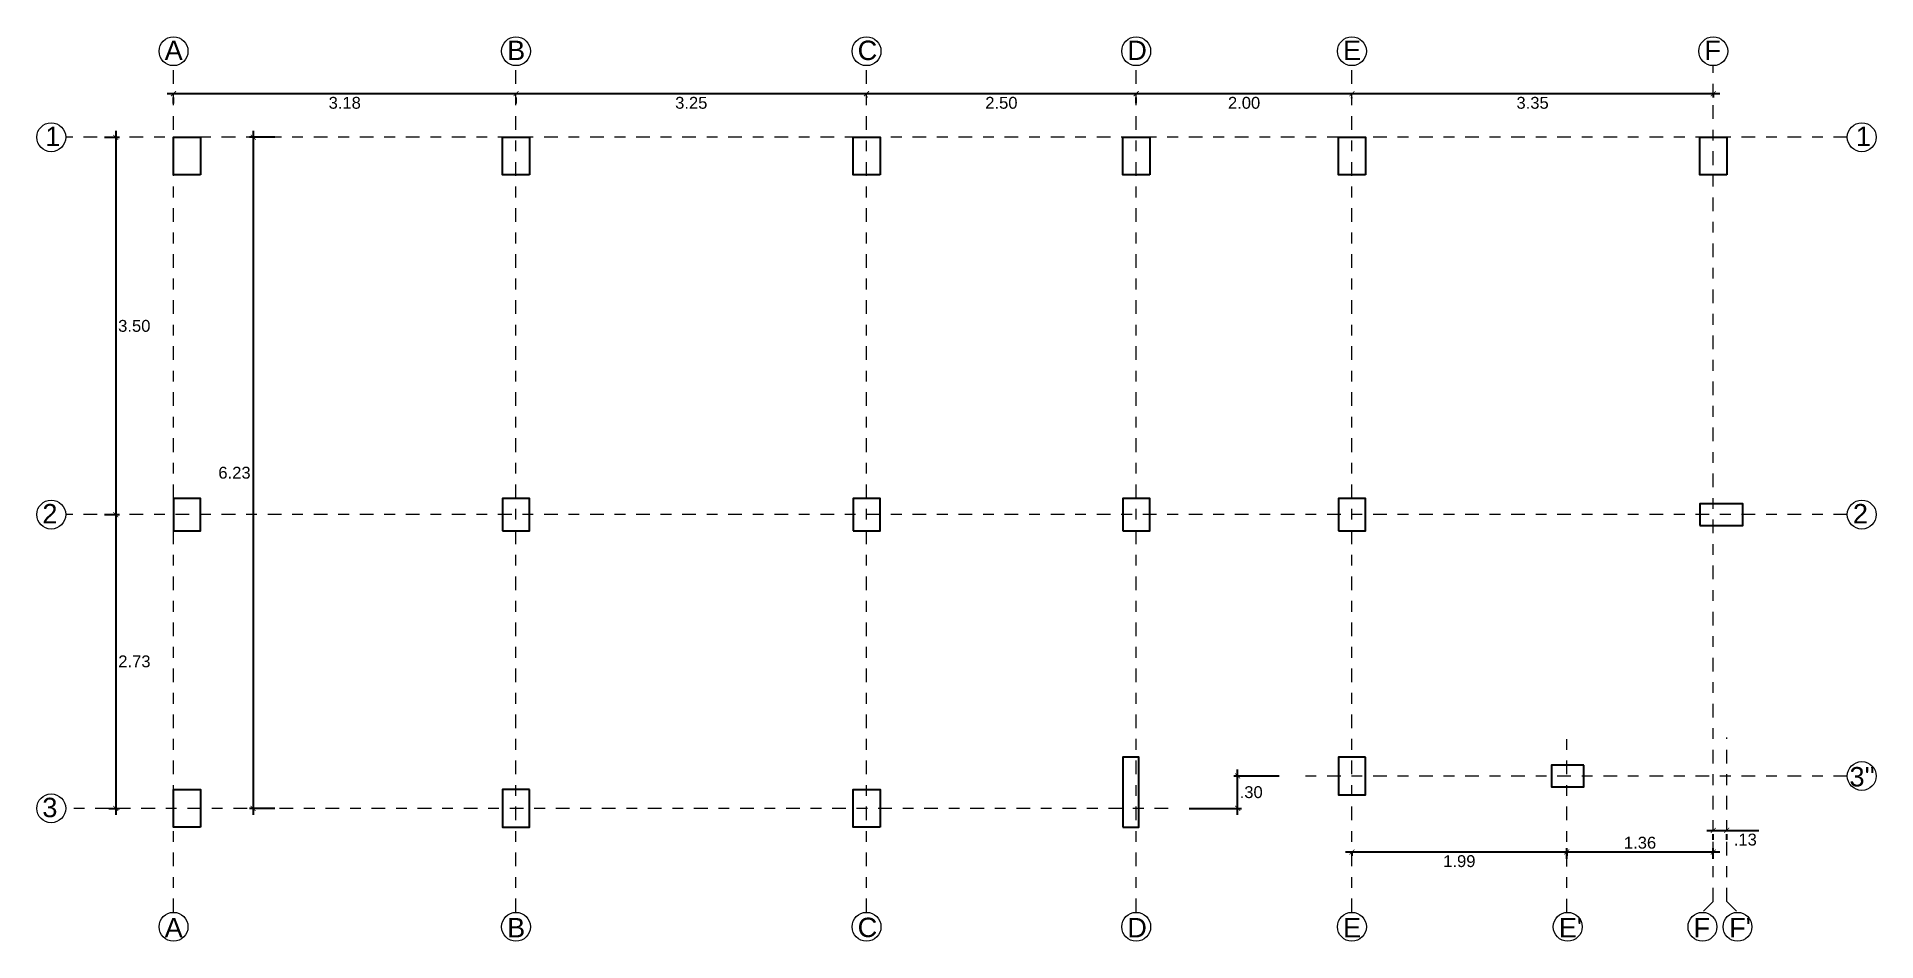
# Model space of a CAD drawing. Header units: millimetres. Extents: x 3779 to 7711, y 1445 to 3132.
# Drawn here: x 3789.94 to 3806.99, y 1503.7 to 1512.09 of the extents above; entities that cross this region are included whole.
import ezdxf

# ---------------------------------------------------------------- set-up
doc = ezdxf.new("R2010")
doc.units = ezdxf.units.MM
doc.header["$PDMODE"] = 3
doc.linetypes.add('DASHDOTX2', pattern=[50.8, 25.4, -12.7, 0, -12.7])
for name, color, linetype, lineweight in [('cotas', 7, 'Continuous', 5), ('EJES', 20, 'DASHDOTX2', 9), ('pluma 1', 1, 'Continuous', 9), ('pluma 2.5', 30, 'Continuous', 25), ('TEXTO', 7, 'Continuous', 9)]:
    doc.layers.add(name, color=color, linetype=linetype, lineweight=lineweight)
doc.styles.get("Standard").update_dxf_attribs({"font": 'arial.ttf'})
doc.dimstyles.new('INTERIOR', dxfattribs={"dimtxt": 0.11, "dimasz": 0.0465, "dimexe": 0.0345, "dimexo": 0.195, "dimgap": 0.0295, "dimtad": 2, "dimtih": 1, "dimtoh": 1, "dimzin": 4, "dimdsep": 46, "dimtxsty": 'Standard', "dimblk": 'ARCHTICK', "dimcen": 0, "dimdle": 0.06, "dimclrd": 256, "dimclre": 256, "dimclrt": 256, "dimadec": 0, "dimazin": 0, "dimtfac": 1, "dimtmove": 0, "dimatfit": 3, "dimldrblk": 'ARCHTICK', "dimfxl": 0.0345, "dimtolj": 1, "dimtzin": 0, "dimlwe": 25, "dimarcsym": 0})

msp = doc.modelspace()

# ---------------------------------------------------------------- texts
at = {"layer": 'TEXTO', "color": 5, "char_height": 0.18, "width": 2.597734}
for s, insert, attachment_point in [('{\\C7;A}', (3791.1214, 1512.0505), 1), ('{\\C7;B}', (3794.2964, 1512.0505), 1), ('{\\fArial|b0|i0|c0|p34;\\C7;C}', (3797.5464, 1512.0505), 1), ('{\\C7;D}', (3800.0464, 1512.0505), 1), ('{\\C7;E}', (3802.0464, 1512.0505), 1), ('{\\C7;F}', (3805.3964, 1512.0505), 1), ('{\\C7;1}', (3790.0145, 1511.2526), 1), ('{\\C7;1}', (3806.8004, 1511.2526), 1), ('{\\C7;2}', (3789.9875, 1507.7526), 1), ('{\\C7;2}', (3806.7735, 1507.7526), 1), ("{\\C7;3''}", (3806.742, 1505.3128), 1), ('{\\C7;3}', (3789.9875, 1505.0276), 1), ('{\\C7;A}', (3791.1214, 1503.7326), 7), ('{\\C7;B}', (3794.2964, 1503.7326), 7), ('{\\fArial|b0|i0|c0|p34;\\C7;C}', (3797.5464, 1503.7326), 7), ('{\\C7;D}', (3800.0464, 1503.7326), 7), ('{\\C7;E}', (3802.0464, 1503.7326), 7), ("{\\C7;E'}", (3804.0471, 1503.7326), 7), ('{\\C7;F}', (3805.2964, 1503.7326), 7), ("{\\C7;F'}", (3805.6263, 1503.7326), 7)]:
    msp.add_mtext(s, dxfattribs=dict(at, insert=insert, attachment_point=attachment_point))

# ---------------------------------------------------------------- blocks, each defined once
blk = doc.blocks.new('_ArchTick')
at = {"color": 0, "linetype": 'ByBlock', "lineweight": 40, "const_width": 0.15}
blk.add_lwpolyline([(-0.5, -0.5), (0.5, 0.5)], dxfattribs=at)
blk = doc.blocks.new('*D884')
at = {"layer": 'cotas', "lineweight": -2, "transparency": 16777216}
blk.add_line((3791.144, 1511.559), (3794.439, 1511.559), dxfattribs=at)
at = {"layer": 'cotas', "lineweight": 25, "transparency": 16777216}
for p, q in [((3791.204, 1511.468), (3791.204, 1511.524)), ((3794.379, 1511.468), (3794.379, 1511.524))]:
    blk.add_line(p, q, dxfattribs=at)
at = {"layer": 'Defpoints', "color": 0, "transparency": 16777216}
for p in [(3791.204, 1511.663), (3794.379, 1511.663), (3794.379, 1511.559)]:
    blk.add_point(p, dxfattribs=at)
at = {"layer": 'cotas', "lineweight": -2, "transparency": 16777216, "xscale": 0.04649999999999999, "yscale": 0.04649999999999999, "zscale": 0.04649999999999999, "rotation": 180}
blk.add_blockref('_ArchTick', (3791.204, 1511.559), dxfattribs=at)
at = {"layer": 'cotas', "lineweight": -2, "transparency": 16777216, "xscale": 0.04649999999999999, "yscale": 0.04649999999999999, "zscale": 0.04649999999999999}
blk.add_blockref('_ArchTick', (3794.379, 1511.559), dxfattribs=at)
at = {"layer": 'cotas', "transparency": 16777216, "insert": (3792.791, 1511.473), "char_height": 0.11, "attachment_point": 5}
blk.add_mtext('\\A1;3.18', dxfattribs=at)
blk = doc.blocks.new('*D885')
at = {"layer": 'cotas', "lineweight": -2, "transparency": 16777216}
blk.add_line((3794.319, 1511.559), (3797.689, 1511.559), dxfattribs=at)
at = {"layer": 'cotas', "lineweight": 25, "transparency": 16777216}
for p, q in [((3794.379, 1511.468), (3794.379, 1511.524)), ((3797.629, 1511.531), (3797.629, 1511.524))]:
    blk.add_line(p, q, dxfattribs=at)
at = {"layer": 'Defpoints', "color": 0, "transparency": 16777216}
for p in [(3794.379, 1511.663), (3797.629, 1511.726), (3797.629, 1511.559)]:
    blk.add_point(p, dxfattribs=at)
at = {"layer": 'cotas', "lineweight": -2, "transparency": 16777216, "xscale": 0.04649999999999999, "yscale": 0.04649999999999999, "zscale": 0.04649999999999999, "rotation": 180}
blk.add_blockref('_ArchTick', (3794.379, 1511.559), dxfattribs=at)
at = {"layer": 'cotas', "lineweight": -2, "transparency": 16777216, "xscale": 0.04649999999999999, "yscale": 0.04649999999999999, "zscale": 0.04649999999999999}
blk.add_blockref('_ArchTick', (3797.629, 1511.559), dxfattribs=at)
at = {"layer": 'cotas', "transparency": 16777216, "insert": (3796.004, 1511.473), "char_height": 0.11, "attachment_point": 5}
blk.add_mtext('\\A1;3.25', dxfattribs=at)
blk = doc.blocks.new('*D886')
at = {"layer": 'cotas', "lineweight": -2, "transparency": 16777216}
blk.add_line((3797.569, 1511.559), (3800.189, 1511.559), dxfattribs=at)
at = {"layer": 'cotas', "lineweight": 25, "transparency": 16777216}
for p, q in [((3797.629, 1511.531), (3797.629, 1511.524)), ((3800.129, 1511.47), (3800.129, 1511.524))]:
    blk.add_line(p, q, dxfattribs=at)
at = {"layer": 'Defpoints', "color": 0, "transparency": 16777216}
for p in [(3797.629, 1511.726), (3800.129, 1511.665), (3800.129, 1511.559)]:
    blk.add_point(p, dxfattribs=at)
at = {"layer": 'cotas', "lineweight": -2, "transparency": 16777216, "xscale": 0.04649999999999999, "yscale": 0.04649999999999999, "zscale": 0.04649999999999999, "rotation": 180}
blk.add_blockref('_ArchTick', (3797.629, 1511.559), dxfattribs=at)
at = {"layer": 'cotas', "lineweight": -2, "transparency": 16777216, "xscale": 0.04649999999999999, "yscale": 0.04649999999999999, "zscale": 0.04649999999999999}
blk.add_blockref('_ArchTick', (3800.129, 1511.559), dxfattribs=at)
at = {"layer": 'cotas', "transparency": 16777216, "insert": (3798.879, 1511.473), "char_height": 0.11, "attachment_point": 5}
blk.add_mtext('\\A1;2.50', dxfattribs=at)
blk = doc.blocks.new('*D887')
at = {"layer": 'cotas', "lineweight": -2, "transparency": 16777216}
blk.add_line((3800.069, 1511.559), (3802.189, 1511.559), dxfattribs=at)
at = {"layer": 'cotas', "lineweight": 25, "transparency": 16777216}
for p, q in [((3800.129, 1511.47), (3800.129, 1511.524)), ((3802.129, 1511.518), (3802.129, 1511.524))]:
    blk.add_line(p, q, dxfattribs=at)
at = {"layer": 'Defpoints', "color": 0, "transparency": 16777216}
for p in [(3800.129, 1511.665), (3802.129, 1511.713), (3802.129, 1511.559)]:
    blk.add_point(p, dxfattribs=at)
at = {"layer": 'cotas', "lineweight": -2, "transparency": 16777216, "xscale": 0.04649999999999999, "yscale": 0.04649999999999999, "zscale": 0.04649999999999999, "rotation": 180}
blk.add_blockref('_ArchTick', (3800.129, 1511.559), dxfattribs=at)
at = {"layer": 'cotas', "lineweight": -2, "transparency": 16777216, "xscale": 0.04649999999999999, "yscale": 0.04649999999999999, "zscale": 0.04649999999999999}
blk.add_blockref('_ArchTick', (3802.129, 1511.559), dxfattribs=at)
at = {"layer": 'cotas', "transparency": 16777216, "insert": (3801.129, 1511.473), "char_height": 0.11, "attachment_point": 5}
blk.add_mtext('\\A1;2.00', dxfattribs=at)
blk = doc.blocks.new('*D888')
at = {"layer": 'cotas', "lineweight": -2, "transparency": 16777216}
blk.add_line((3802.069, 1511.559), (3805.539, 1511.559), dxfattribs=at)
at = {"layer": 'cotas', "lineweight": 25, "transparency": 16777216}
for p, q in [((3802.129, 1511.518), (3802.129, 1511.524)), ((3805.479, 1511.547), (3805.479, 1511.524))]:
    blk.add_line(p, q, dxfattribs=at)
at = {"layer": 'Defpoints', "color": 0, "transparency": 16777216}
for p in [(3802.129, 1511.713), (3805.479, 1511.742), (3805.479, 1511.559)]:
    blk.add_point(p, dxfattribs=at)
at = {"layer": 'cotas', "lineweight": -2, "transparency": 16777216, "xscale": 0.04649999999999999, "yscale": 0.04649999999999999, "zscale": 0.04649999999999999, "rotation": 180}
blk.add_blockref('_ArchTick', (3802.129, 1511.559), dxfattribs=at)
at = {"layer": 'cotas', "lineweight": -2, "transparency": 16777216, "xscale": 0.04649999999999999, "yscale": 0.04649999999999999, "zscale": 0.04649999999999999}
blk.add_blockref('_ArchTick', (3805.479, 1511.559), dxfattribs=at)
at = {"layer": 'cotas', "transparency": 16777216, "insert": (3803.804, 1511.473), "char_height": 0.11, "attachment_point": 5}
blk.add_mtext('\\A1;3.35', dxfattribs=at)
blk = doc.blocks.new('*D889')
at = {"layer": 'cotas', "lineweight": 25, "transparency": 16777216}
for p, q in [((3790.564, 1511.154), (3790.702, 1511.154)), ((3790.564, 1507.654), (3790.702, 1507.654))]:
    blk.add_line(p, q, dxfattribs=at)
at = {"layer": 'cotas', "lineweight": -2, "transparency": 16777216}
blk.add_line((3790.668, 1511.214), (3790.668, 1507.594), dxfattribs=at)
at = {"layer": 'Defpoints', "color": 0, "transparency": 16777216}
for p in [(3790.369, 1511.154), (3790.369, 1507.654), (3790.668, 1507.654)]:
    blk.add_point(p, dxfattribs=at)
at = {"layer": 'cotas', "lineweight": -2, "transparency": 16777216, "xscale": 0.04649999999999999, "yscale": 0.04649999999999999, "zscale": 0.04649999999999999}
for p, rotation in [((3790.668, 1511.154), 90), ((3790.668, 1507.654), 270)]:
    blk.add_blockref('_ArchTick', p, dxfattribs=dict(at, rotation=rotation))
at = {"layer": 'cotas', "transparency": 16777216, "insert": (3790.84, 1509.404), "char_height": 0.11, "attachment_point": 5}
blk.add_mtext('\\A1;3.50', dxfattribs=at)
blk = doc.blocks.new('*D890')
at = {"layer": 'cotas', "lineweight": 25, "transparency": 16777216}
for p, q in [((3790.564, 1507.654), (3790.702, 1507.654)), ((3790.603, 1504.929), (3790.702, 1504.929))]:
    blk.add_line(p, q, dxfattribs=at)
at = {"layer": 'cotas', "lineweight": -2, "transparency": 16777216}
blk.add_line((3790.668, 1507.714), (3790.668, 1504.869), dxfattribs=at)
at = {"layer": 'Defpoints', "color": 0, "transparency": 16777216}
for p in [(3790.369, 1507.654), (3790.408, 1504.929), (3790.668, 1504.929)]:
    blk.add_point(p, dxfattribs=at)
at = {"layer": 'cotas', "lineweight": -2, "transparency": 16777216, "xscale": 0.04649999999999999, "yscale": 0.04649999999999999, "zscale": 0.04649999999999999}
for p, rotation in [((3790.668, 1507.654), 90), ((3790.668, 1504.929), 270)]:
    blk.add_blockref('_ArchTick', p, dxfattribs=dict(at, rotation=rotation))
at = {"layer": 'cotas', "transparency": 16777216, "insert": (3790.841, 1506.292), "char_height": 0.11, "attachment_point": 5}
blk.add_mtext('\\A1;2.73', dxfattribs=at)
blk = doc.blocks.new('*D891')
at = {"layer": 'cotas', "lineweight": 25, "transparency": 16777216}
for p, q in [((3801.454, 1505.229), (3801.035, 1505.229)), ((3800.621, 1504.929), (3801.104, 1504.929))]:
    blk.add_line(p, q, dxfattribs=at)
at = {"layer": 'cotas', "lineweight": -2, "transparency": 16777216}
blk.add_line((3801.069, 1504.869), (3801.069, 1505.289), dxfattribs=at)
at = {"layer": 'Defpoints', "color": 0, "transparency": 16777216}
for p in [(3801.069, 1505.229), (3801.649, 1505.229), (3800.426, 1504.929)]:
    blk.add_point(p, dxfattribs=at)
at = {"layer": 'cotas', "lineweight": -2, "transparency": 16777216, "xscale": 0.04649999999999999, "yscale": 0.04649999999999999, "zscale": 0.04649999999999999}
for p, rotation in [((3801.069, 1505.229), 90), ((3801.069, 1504.929), 270)]:
    blk.add_blockref('_ArchTick', p, dxfattribs=dict(at, rotation=rotation))
at = {"layer": 'cotas', "transparency": 16777216, "insert": (3801.195, 1505.079), "char_height": 0.11, "attachment_point": 5}
blk.add_mtext('\\A1;.30', dxfattribs=at)
blk = doc.blocks.new('*D892')
at = {"layer": 'cotas', "lineweight": -2, "transparency": 16777216}
for p, q in [((3805.419, 1504.725), (3805.604, 1504.725)), ((3805.604, 1504.725), (3805.902, 1504.725))]:
    blk.add_line(p, q, dxfattribs=at)
at = {"layer": 'cotas', "lineweight": 25, "transparency": 16777216}
for p, q in [((3805.479, 1504.638), (3805.479, 1504.69)), ((3805.604, 1504.638), (3805.604, 1504.69))]:
    blk.add_line(p, q, dxfattribs=at)
at = {"layer": 'Defpoints', "color": 0, "transparency": 16777216}
for p in [(3805.479, 1504.833), (3805.604, 1504.833), (3805.604, 1504.725)]:
    blk.add_point(p, dxfattribs=at)
at = {"layer": 'cotas', "lineweight": -2, "transparency": 16777216, "xscale": 0.04649999999999999, "yscale": 0.04649999999999999, "zscale": 0.04649999999999999, "rotation": 180}
blk.add_blockref('_ArchTick', (3805.479, 1504.725), dxfattribs=at)
at = {"layer": 'cotas', "lineweight": -2, "transparency": 16777216, "xscale": 0.04649999999999999, "yscale": 0.04649999999999999, "zscale": 0.04649999999999999}
blk.add_blockref('_ArchTick', (3805.604, 1504.725), dxfattribs=at)
at = {"layer": 'cotas', "transparency": 16777216, "insert": (3805.776, 1504.639), "char_height": 0.11, "attachment_point": 5}
blk.add_mtext('\\A1;.13', dxfattribs=at)
blk = doc.blocks.new('*D893')
at = {"layer": 'cotas', "lineweight": -2, "transparency": 16777216}
blk.add_line((3802.069, 1504.525), (3804.181, 1504.525), dxfattribs=at)
at = {"layer": 'cotas', "lineweight": 25, "transparency": 16777216}
for p, q in [((3802.129, 1504.53), (3802.129, 1504.49)), ((3804.121, 1504.53), (3804.121, 1504.49))]:
    blk.add_line(p, q, dxfattribs=at)
at = {"layer": 'Defpoints', "color": 0, "transparency": 16777216}
for p in [(3802.129, 1504.725), (3804.121, 1504.725), (3804.121, 1504.525)]:
    blk.add_point(p, dxfattribs=at)
at = {"layer": 'cotas', "lineweight": -2, "transparency": 16777216, "xscale": 0.04649999999999999, "yscale": 0.04649999999999999, "zscale": 0.04649999999999999, "rotation": 180}
blk.add_blockref('_ArchTick', (3802.129, 1504.525), dxfattribs=at)
at = {"layer": 'cotas', "lineweight": -2, "transparency": 16777216, "xscale": 0.04649999999999999, "yscale": 0.04649999999999999, "zscale": 0.04649999999999999}
blk.add_blockref('_ArchTick', (3804.121, 1504.525), dxfattribs=at)
at = {"layer": 'cotas', "transparency": 16777216, "insert": (3803.125, 1504.439), "char_height": 0.11, "attachment_point": 5}
blk.add_mtext('\\A1;1.99', dxfattribs=at)
blk = doc.blocks.new('*D894')
at = {"layer": 'cotas', "lineweight": -2, "transparency": 16777216}
blk.add_line((3804.061, 1504.525), (3805.539, 1504.525), dxfattribs=at)
at = {"layer": 'cotas', "lineweight": 25, "transparency": 16777216}
for p, q in [((3804.121, 1504.461), (3804.121, 1504.559)), ((3805.479, 1504.461), (3805.479, 1504.559))]:
    blk.add_line(p, q, dxfattribs=at)
at = {"layer": 'Defpoints', "color": 0, "transparency": 16777216}
for p in [(3805.479, 1504.525), (3804.121, 1504.266), (3805.479, 1504.266)]:
    blk.add_point(p, dxfattribs=at)
at = {"layer": 'cotas', "lineweight": -2, "transparency": 16777216, "xscale": 0.04649999999999999, "yscale": 0.04649999999999999, "zscale": 0.04649999999999999, "rotation": 180}
blk.add_blockref('_ArchTick', (3804.121, 1504.525), dxfattribs=at)
at = {"layer": 'cotas', "lineweight": -2, "transparency": 16777216, "xscale": 0.04649999999999999, "yscale": 0.04649999999999999, "zscale": 0.04649999999999999}
blk.add_blockref('_ArchTick', (3805.479, 1504.525), dxfattribs=at)
at = {"layer": 'cotas', "transparency": 16777216, "insert": (3804.8, 1504.61), "char_height": 0.11, "attachment_point": 5}
blk.add_mtext('\\A1;1.36', dxfattribs=at)
blk = doc.blocks.new('*D942')
at = {"layer": 'cotas', "lineweight": 25, "transparency": 16777216}
for p, q in [((3792.144, 1511.154), (3791.907, 1511.154)), ((3792.144, 1504.929), (3791.907, 1504.929))]:
    blk.add_line(p, q, dxfattribs=at)
at = {"layer": 'cotas', "lineweight": -2, "transparency": 16777216}
blk.add_line((3791.942, 1511.214), (3791.942, 1504.869), dxfattribs=at)
at = {"layer": 'Defpoints', "color": 0, "transparency": 16777216}
for p in [(3792.339, 1511.154), (3791.942, 1504.929), (3792.339, 1504.929)]:
    blk.add_point(p, dxfattribs=at)
at = {"layer": 'cotas', "lineweight": -2, "transparency": 16777216, "xscale": 0.04649999999999999, "yscale": 0.04649999999999999, "zscale": 0.04649999999999999}
for p, rotation in [((3791.942, 1511.154), 90), ((3791.942, 1504.929), 270)]:
    blk.add_blockref('_ArchTick', p, dxfattribs=dict(at, rotation=rotation))
at = {"layer": 'cotas', "transparency": 16777216, "insert": (3791.769, 1508.042), "char_height": 0.11, "attachment_point": 5}
blk.add_mtext('\\A1;6.23', dxfattribs=at)

# ---------------------------------------------------------------- dimensions: what is measured, and where the dimension line sits
at = {"layer": 'cotas'}
for base, p1, p2, picture, middle in [((3794.37880138, 1511.5585179419), (3791.20380138, 1511.6631282442), (3794.37880138, 1511.6631282442), '*D884', (3792.79130138, 1511.4728173962)), ((3805.60380138, 1504.72486151), (3805.47880138, 1504.8333448161), (3805.60380138, 1504.8333448161), '*D892', (3805.7761451727, 1504.6391609643)), ((3804.1205, 1504.5246), (3802.1288, 1504.7249), (3804.1205, 1504.7249), '*D893', (3803.1247, 1504.4389)), ((3805.4788, 1504.5246), (3804.1205, 1504.2663), (3805.4788, 1504.2663), '*D894', (3804.7997, 1504.6103))]:
    dim = msp.add_linear_dim(base=base, p1=p1, p2=p2, dimstyle='INTERIOR', dxfattribs=at)
    dim.commit()
    dim.dimension.update_dxf_attribs({"geometry": picture, "text_midpoint": middle})
for base, p1, p2, picture, middle in [((3797.6288, 1511.5585), (3794.3788, 1511.6631), (3797.6288, 1511.7262), '*D885', (3796.0038, 1511.4728)), ((3800.1288, 1511.5585), (3797.6288, 1511.7262), (3800.1288, 1511.665), '*D886', (3798.8788, 1511.4729)), ((3802.1288, 1511.5585), (3800.1288, 1511.665), (3802.1288, 1511.7132), '*D887', (3801.1288, 1511.4729)), ((3805.4788, 1511.5585), (3802.1288, 1511.7132), (3805.4788, 1511.7418), '*D888', (3803.8038, 1511.4728))]:
    dim = msp.add_linear_dim(base=base, p1=p1, p2=p2, dimstyle='INTERIOR', override={"dimtmove": 1}, dxfattribs=at)
    dim.commit()
    dim.dimension.update_dxf_attribs({"geometry": picture, "text_midpoint": middle})
for base, p1, p2, picture, middle in [((3790.6679, 1507.6544), (3790.3693, 1511.1544), (3790.3693, 1507.6544), '*D889', (3790.8401, 1509.4044)), ((3791.9415806982, 1504.9294102277), (3792.3388015258, 1511.1544102277), (3792.3388015258, 1504.9294102277), '*D942', (3791.7689156231, 1508.0419102277)), ((3801.0691, 1505.2294), (3800.426, 1504.9294), (3801.6488, 1505.2294), '*D891', (3801.1948, 1505.0794))]:
    dim = msp.add_linear_dim(base=base, p1=p1, p2=p2, angle=90, dimstyle='INTERIOR', dxfattribs=at)
    dim.commit()
    dim.dimension.update_dxf_attribs({"geometry": picture, "text_midpoint": middle})
dim = msp.add_linear_dim(base=(3790.6679403839, 1504.9294102277), p1=(3790.3692793045, 1507.6544102277), p2=(3790.4075855148, 1504.9294102277), angle=90, dimstyle='INTERIOR', override={"dimtmove": 1}, dxfattribs=at)
dim.commit()
dim.dimension.update_dxf_attribs({"geometry": '*D890', "text_midpoint": (3790.8412432488, 1506.2919102277)})

# ---------------------------------------------------------------- linework, layer by layer
at = {"layer": 'EJES', "ltscale": 0.005}
for p, q in [((3791.2038, 1503.9647), (3791.2038, 1511.8184)), ((3794.3788, 1503.9647), (3794.3788, 1511.8184)), ((3797.6288, 1503.9647), (3797.6288, 1511.8184)), ((3800.1288, 1503.9647), (3800.1288, 1511.8184)), ((3802.1288, 1503.9647), (3802.1288, 1511.8184)), ((3805.4788, 1504.0647), (3805.4788, 1511.8184)), ((3806.722, 1511.1544), (3790.2038, 1511.1544)), ((3806.722, 1507.6544), (3790.2038, 1507.6544)), ((3804.1205, 1503.9644), (3804.1205, 1505.5881)), ((3805.6038, 1504.0647), (3805.6038, 1505.5881)), ((3806.722, 1505.2294), (3801.6488, 1505.2294)), ((3800.426, 1504.9294), (3790.2038, 1504.9294)), ((3805.4788, 1504.0647), (3805.3788, 1503.9647)), ((3805.6038, 1504.0647), (3805.7038, 1503.9647))]:
    msp.add_line(p, q, dxfattribs=at)
at = {"layer": 'pluma 1'}
for centre in [(3791.2038, 1511.9523), (3794.3788, 1511.9523), (3797.6288, 1511.9523), (3800.1288, 1511.9523), (3802.1288, 1511.9523), (3805.4788, 1511.9523), (3790.0699, 1511.1544), (3806.8559, 1511.1544), (3790.0699, 1507.6544), (3806.8559, 1507.6544), (3806.8559, 1505.2294), (3790.0699, 1504.9294), (3791.2038, 1503.8308), (3794.3788, 1503.8308), (3797.6288, 1503.8308), (3800.1288, 1503.8308), (3802.1288, 1503.8308), (3804.1295, 1503.8308), (3805.3788, 1503.8308), (3805.7038, 1503.8308)]:
    msp.add_circle(centre, 0.1339, dxfattribs=at)
at = {"layer": 'pluma 2.5'}
for points in [[(3791.4538, 1510.8044), (3791.2038, 1510.8044), (3791.2038, 1511.1544), (3791.4538, 1511.1544)], [(3794.5038, 1510.8044), (3794.2538, 1510.8044), (3794.2538, 1511.1544), (3794.5038, 1511.1544)], [(3797.7538, 1510.8044), (3797.5038, 1510.8044), (3797.5038, 1511.1544), (3797.7538, 1511.1544)], [(3800.2538, 1510.8044), (3800.0038, 1510.8044), (3800.0038, 1511.1544), (3800.2538, 1511.1544)], [(3802.2538, 1510.8044), (3802.0038, 1510.8044), (3802.0038, 1511.1544), (3802.2538, 1511.1544)], [(3805.6038, 1510.8044), (3805.3538, 1510.8044), (3805.3538, 1511.1544), (3805.6038, 1511.1544)], [(3791.2038, 1507.5044), (3791.4538, 1507.5044), (3791.4538, 1507.8044), (3791.2038, 1507.8044)], [(3794.2538, 1507.5044), (3794.5038, 1507.5044), (3794.5038, 1507.8044), (3794.2538, 1507.8044)], [(3797.5038, 1507.5044), (3797.7538, 1507.5044), (3797.7538, 1507.8044), (3797.5038, 1507.8044)], [(3800.0038, 1507.5044), (3800.2538, 1507.5044), (3800.2538, 1507.8044), (3800.0038, 1507.8044)], [(3802.0038, 1507.5044), (3802.2538, 1507.5044), (3802.2538, 1507.8044), (3802.0038, 1507.8044)], [(3805.3538, 1507.5544), (3805.7538, 1507.5544), (3805.7538, 1507.7544), (3805.3538, 1507.7544)], [(3802.2538, 1505.4044), (3802.0038, 1505.4044), (3802.0038, 1505.0544), (3802.1038, 1505.0544), (3802.2538, 1505.0544)], [(3804.2795, 1505.3294), (3803.9795, 1505.3294), (3803.9795, 1505.1294), (3804.2795, 1505.1294)], [(3791.4538, 1504.7544), (3791.2038, 1504.7544), (3791.2038, 1505.1044), (3791.4538, 1505.1044)], [(3794.5038, 1505.1044), (3794.2538, 1505.1044), (3794.2538, 1504.7544), (3794.5038, 1504.7544)], [(3797.7538, 1504.7544), (3797.5038, 1504.7544), (3797.5038, 1505.1044), (3797.7538, 1505.1044)]]:
    msp.add_lwpolyline(points, close=True, dxfattribs=at)
msp.add_lwpolyline([(3800.0038, 1504.7544), (3800.1538, 1504.7544), (3800.1538, 1505.4044), (3800.0038, 1505.4044), (3800.0038, 1504.7544)], dxfattribs=at)

msp.set_redraw_order([(e.dxf.handle, doc.entitydb.next_handle()) for e in msp.query("TEXT MTEXT ATTDEF DIMENSION ARC_DIMENSION")])  # texts and dimensions are drawn at this point

doc.saveas('drawing.dxf')
